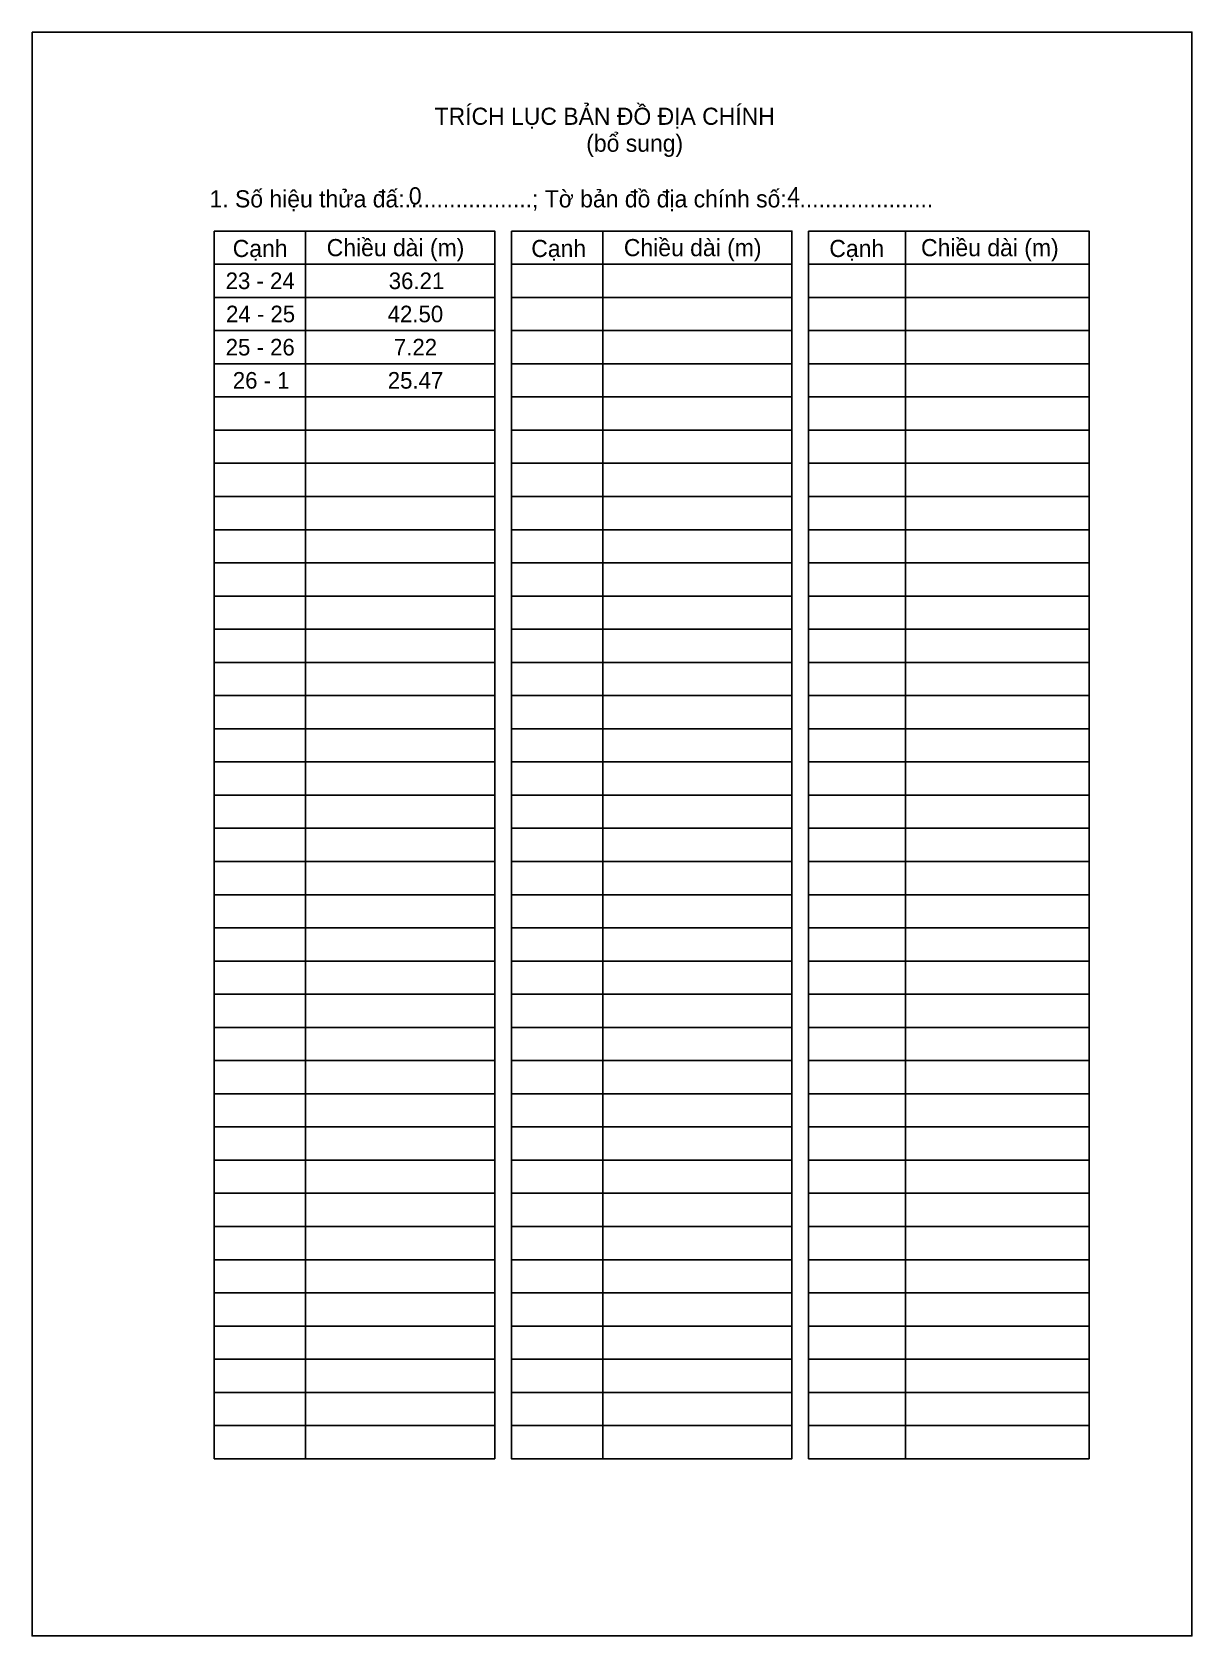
# Model space of a CAD drawing. Extents: x 538490 to 541004, y 1838516 to 1839163.
# Drawn here: x 539516 to 539935, y 1838516 to 1839096 of the extents above; entities that cross this region are included whole.
import ezdxf

# ---------------------------------------------------------------- set-up
doc = ezdxf.new("R2010")
doc.units = 0
for name, color, linetype in [('Level 1', 7, 'Continuous'), ('Level 2', 7, 'Continuous'), ('Level 52', 7, 'Continuous'), ('Level 6', 7, 'Continuous')]:
    doc.layers.add(name, color=color, linetype=linetype)

msp = doc.modelspace()

# ---------------------------------------------------------------- texts
at = {"layer": 'Level 1'}
for s, p in [('TRÍCH LỤC BẢN ĐỒ ĐỊA CHÍNH', (539661.42, 1839062.19)), ('(bổ sung)', (539716.24, 1839052.45)), ('1. Số hiệu thửa đấ:....................; Tờ bản đồ địa chính số:.......................', (539580.02, 1839032.33)), ('Cạnh', (539588.42, 1839014.39)), ('Chiều dài (m)', (539622.4, 1839014.69)), ('Cạnh', (539696.36, 1839014.39)), ('Chiều dài (m)', (539729.84, 1839014.69)), ('Cạnh', (539804.12, 1839014.39)), ('Chiều dài (m)', (539837.28, 1839014.69))]:
    msp.add_text(s, height=6.2, dxfattribs=at).set_placement(p)
at = {"layer": 'Level 52'}
for s, p in [('23 - 24', (539585.86, 1839002.79)), ('36.21', (539644.83, 1839002.79)), ('24 - 25', (539586, 1838990.79)), ('42.50', (539644.44, 1838990.79)), ('25 - 26', (539585.87, 1838978.79)), ('7.22', (539646.69, 1838978.79)), ('26 - 1', (539588.46, 1838966.79)), ('25.47', (539644.48, 1838966.79))]:
    msp.add_text(s, height=6, dxfattribs=at).set_placement(p)
at = {"layer": 'Level 6'}
for s, p in [('0', (539652.1, 1839033.41)), ('4', (539788.92, 1839033.45))]:
    msp.add_text(s, height=6.2, dxfattribs=at).set_placement(p)

# ---------------------------------------------------------------- linework, layer by layer
at = {"layer": 'Level 1'}
for p, q in [((539515.88, 1839095.73), (539515.88, 1839095.73)), ((539614.76, 1839023.79), (539614.76, 1838579.79)), ((539722.19, 1839023.79), (539722.19, 1838579.79)), ((539831.62, 1839023.79), (539831.62, 1838579.79)), ((539581.76, 1839011.79), (539683.16, 1839011.79)), ((539689.19, 1839011.79), (539790.59, 1839011.79)), ((539796.62, 1839011.79), (539898.02, 1839011.79)), ((539581.76, 1838999.79), (539683.16, 1838999.79)), ((539689.19, 1838999.79), (539790.59, 1838999.79)), ((539796.62, 1838999.79), (539898.02, 1838999.79)), ((539581.76, 1838987.79), (539683.16, 1838987.79)), ((539689.19, 1838987.79), (539790.59, 1838987.79)), ((539796.62, 1838987.79), (539898.02, 1838987.79)), ((539581.76, 1838975.79), (539683.16, 1838975.79)), ((539689.19, 1838975.79), (539790.59, 1838975.79)), ((539796.62, 1838975.79), (539898.02, 1838975.79)), ((539581.76, 1838963.79), (539683.16, 1838963.79)), ((539689.19, 1838963.79), (539790.59, 1838963.79)), ((539796.62, 1838963.79), (539898.02, 1838963.79)), ((539581.76, 1838951.79), (539683.16, 1838951.79)), ((539689.19, 1838951.79), (539790.59, 1838951.79)), ((539796.62, 1838951.79), (539898.02, 1838951.79)), ((539581.76, 1838939.79), (539683.16, 1838939.79)), ((539689.19, 1838939.79), (539790.59, 1838939.79)), ((539796.62, 1838939.79), (539898.02, 1838939.79)), ((539581.76, 1838927.79), (539683.16, 1838927.79)), ((539689.19, 1838927.79), (539790.59, 1838927.79)), ((539796.62, 1838927.79), (539898.02, 1838927.79)), ((539581.76, 1838915.79), (539683.16, 1838915.79)), ((539689.19, 1838915.79), (539790.59, 1838915.79)), ((539796.62, 1838915.79), (539898.02, 1838915.79)), ((539581.76, 1838903.79), (539683.16, 1838903.79)), ((539689.19, 1838903.79), (539790.59, 1838903.79)), ((539796.62, 1838903.79), (539898.02, 1838903.79)), ((539581.76, 1838891.79), (539683.16, 1838891.79)), ((539689.19, 1838891.79), (539790.59, 1838891.79)), ((539796.62, 1838891.79), (539898.02, 1838891.79)), ((539581.76, 1838879.79), (539683.16, 1838879.79)), ((539689.19, 1838879.79), (539790.59, 1838879.79)), ((539796.62, 1838879.79), (539898.02, 1838879.79)), ((539581.76, 1838867.79), (539683.16, 1838867.79)), ((539689.19, 1838867.79), (539790.59, 1838867.79)), ((539796.62, 1838867.79), (539898.02, 1838867.79)), ((539581.76, 1838855.79), (539683.16, 1838855.79)), ((539689.19, 1838855.79), (539790.59, 1838855.79)), ((539796.62, 1838855.79), (539898.02, 1838855.79)), ((539581.76, 1838843.79), (539683.16, 1838843.79)), ((539689.19, 1838843.79), (539790.59, 1838843.79)), ((539796.62, 1838843.79), (539898.02, 1838843.79)), ((539581.76, 1838831.79), (539683.16, 1838831.79)), ((539689.19, 1838831.79), (539790.59, 1838831.79)), ((539796.62, 1838831.79), (539898.02, 1838831.79)), ((539581.76, 1838819.79), (539683.16, 1838819.79)), ((539689.19, 1838819.79), (539790.59, 1838819.79)), ((539796.62, 1838819.79), (539898.02, 1838819.79)), ((539581.76, 1838807.79), (539683.16, 1838807.79)), ((539689.19, 1838807.79), (539790.59, 1838807.79)), ((539796.62, 1838807.79), (539898.02, 1838807.79)), ((539581.76, 1838795.79), (539683.16, 1838795.79)), ((539689.19, 1838795.79), (539790.59, 1838795.79)), ((539796.62, 1838795.79), (539898.02, 1838795.79)), ((539581.76, 1838783.79), (539683.16, 1838783.79)), ((539689.19, 1838783.79), (539790.59, 1838783.79)), ((539796.62, 1838783.79), (539898.02, 1838783.79)), ((539581.76, 1838771.79), (539683.16, 1838771.79)), ((539689.19, 1838771.79), (539790.59, 1838771.79)), ((539796.62, 1838771.79), (539898.02, 1838771.79)), ((539581.76, 1838759.79), (539683.16, 1838759.79)), ((539689.19, 1838759.79), (539790.59, 1838759.79)), ((539796.62, 1838759.79), (539898.02, 1838759.79)), ((539581.76, 1838747.79), (539683.16, 1838747.79)), ((539689.19, 1838747.79), (539790.59, 1838747.79)), ((539796.62, 1838747.79), (539898.02, 1838747.79)), ((539581.76, 1838735.79), (539683.16, 1838735.79)), ((539689.19, 1838735.79), (539790.59, 1838735.79)), ((539796.62, 1838735.79), (539898.02, 1838735.79)), ((539581.76, 1838723.79), (539683.16, 1838723.79)), ((539689.19, 1838723.79), (539790.59, 1838723.79)), ((539796.62, 1838723.79), (539898.02, 1838723.79)), ((539581.76, 1838711.79), (539683.16, 1838711.79)), ((539689.19, 1838711.79), (539790.59, 1838711.79)), ((539796.62, 1838711.79), (539898.02, 1838711.79)), ((539581.76, 1838699.79), (539683.16, 1838699.79)), ((539689.19, 1838699.79), (539790.59, 1838699.79)), ((539796.62, 1838699.79), (539898.02, 1838699.79)), ((539581.76, 1838687.79), (539683.16, 1838687.79)), ((539689.19, 1838687.79), (539790.59, 1838687.79)), ((539796.62, 1838687.79), (539898.02, 1838687.79)), ((539581.76, 1838675.79), (539683.16, 1838675.79)), ((539689.19, 1838675.79), (539790.59, 1838675.79)), ((539796.62, 1838675.79), (539898.02, 1838675.79)), ((539581.76, 1838663.79), (539683.16, 1838663.79)), ((539689.19, 1838663.79), (539790.59, 1838663.79)), ((539796.62, 1838663.79), (539898.02, 1838663.79)), ((539581.76, 1838651.79), (539683.16, 1838651.79)), ((539689.19, 1838651.79), (539790.59, 1838651.79)), ((539796.62, 1838651.79), (539898.02, 1838651.79)), ((539581.76, 1838639.79), (539683.16, 1838639.79)), ((539689.19, 1838639.79), (539790.59, 1838639.79)), ((539796.62, 1838639.79), (539898.02, 1838639.79)), ((539581.76, 1838627.79), (539683.16, 1838627.79)), ((539689.19, 1838627.79), (539790.59, 1838627.79)), ((539796.62, 1838627.79), (539898.02, 1838627.79)), ((539581.76, 1838615.79), (539683.16, 1838615.79)), ((539689.19, 1838615.79), (539790.59, 1838615.79)), ((539796.62, 1838615.79), (539898.02, 1838615.79)), ((539581.76, 1838603.79), (539683.16, 1838603.79)), ((539689.19, 1838603.79), (539790.59, 1838603.79)), ((539796.62, 1838603.79), (539898.02, 1838603.79)), ((539581.76, 1838591.79), (539683.16, 1838591.79)), ((539689.19, 1838591.79), (539790.59, 1838591.79)), ((539796.62, 1838591.79), (539898.02, 1838591.79)), ((539935.22, 1838515.73), (539935.22, 1838515.73))]:
    msp.add_line(p, q, dxfattribs=at)
for points in [[(539581.76, 1839023.79), (539683.16, 1839023.79), (539683.16, 1838579.79), (539581.76, 1838579.79)], [(539689.19, 1839023.79), (539790.59, 1839023.79), (539790.59, 1838579.79), (539689.19, 1838579.79)], [(539796.62, 1839023.79), (539898.02, 1839023.79), (539898.02, 1838579.79), (539796.62, 1838579.79)]]:
    msp.add_lwpolyline(points, close=True, dxfattribs=at)
at = {"layer": 'Level 2'}
msp.add_lwpolyline([(539515.88, 1839095.73), (539935.22, 1839095.73), (539935.22, 1838515.73), (539515.88, 1838515.73)], close=True, dxfattribs=at)

msp.set_redraw_order([(e.dxf.handle, doc.entitydb.next_handle()) for e in msp.query("TEXT MTEXT ATTDEF DIMENSION ARC_DIMENSION")])  # texts and dimensions are drawn at this point

doc.saveas('drawing.dxf')
